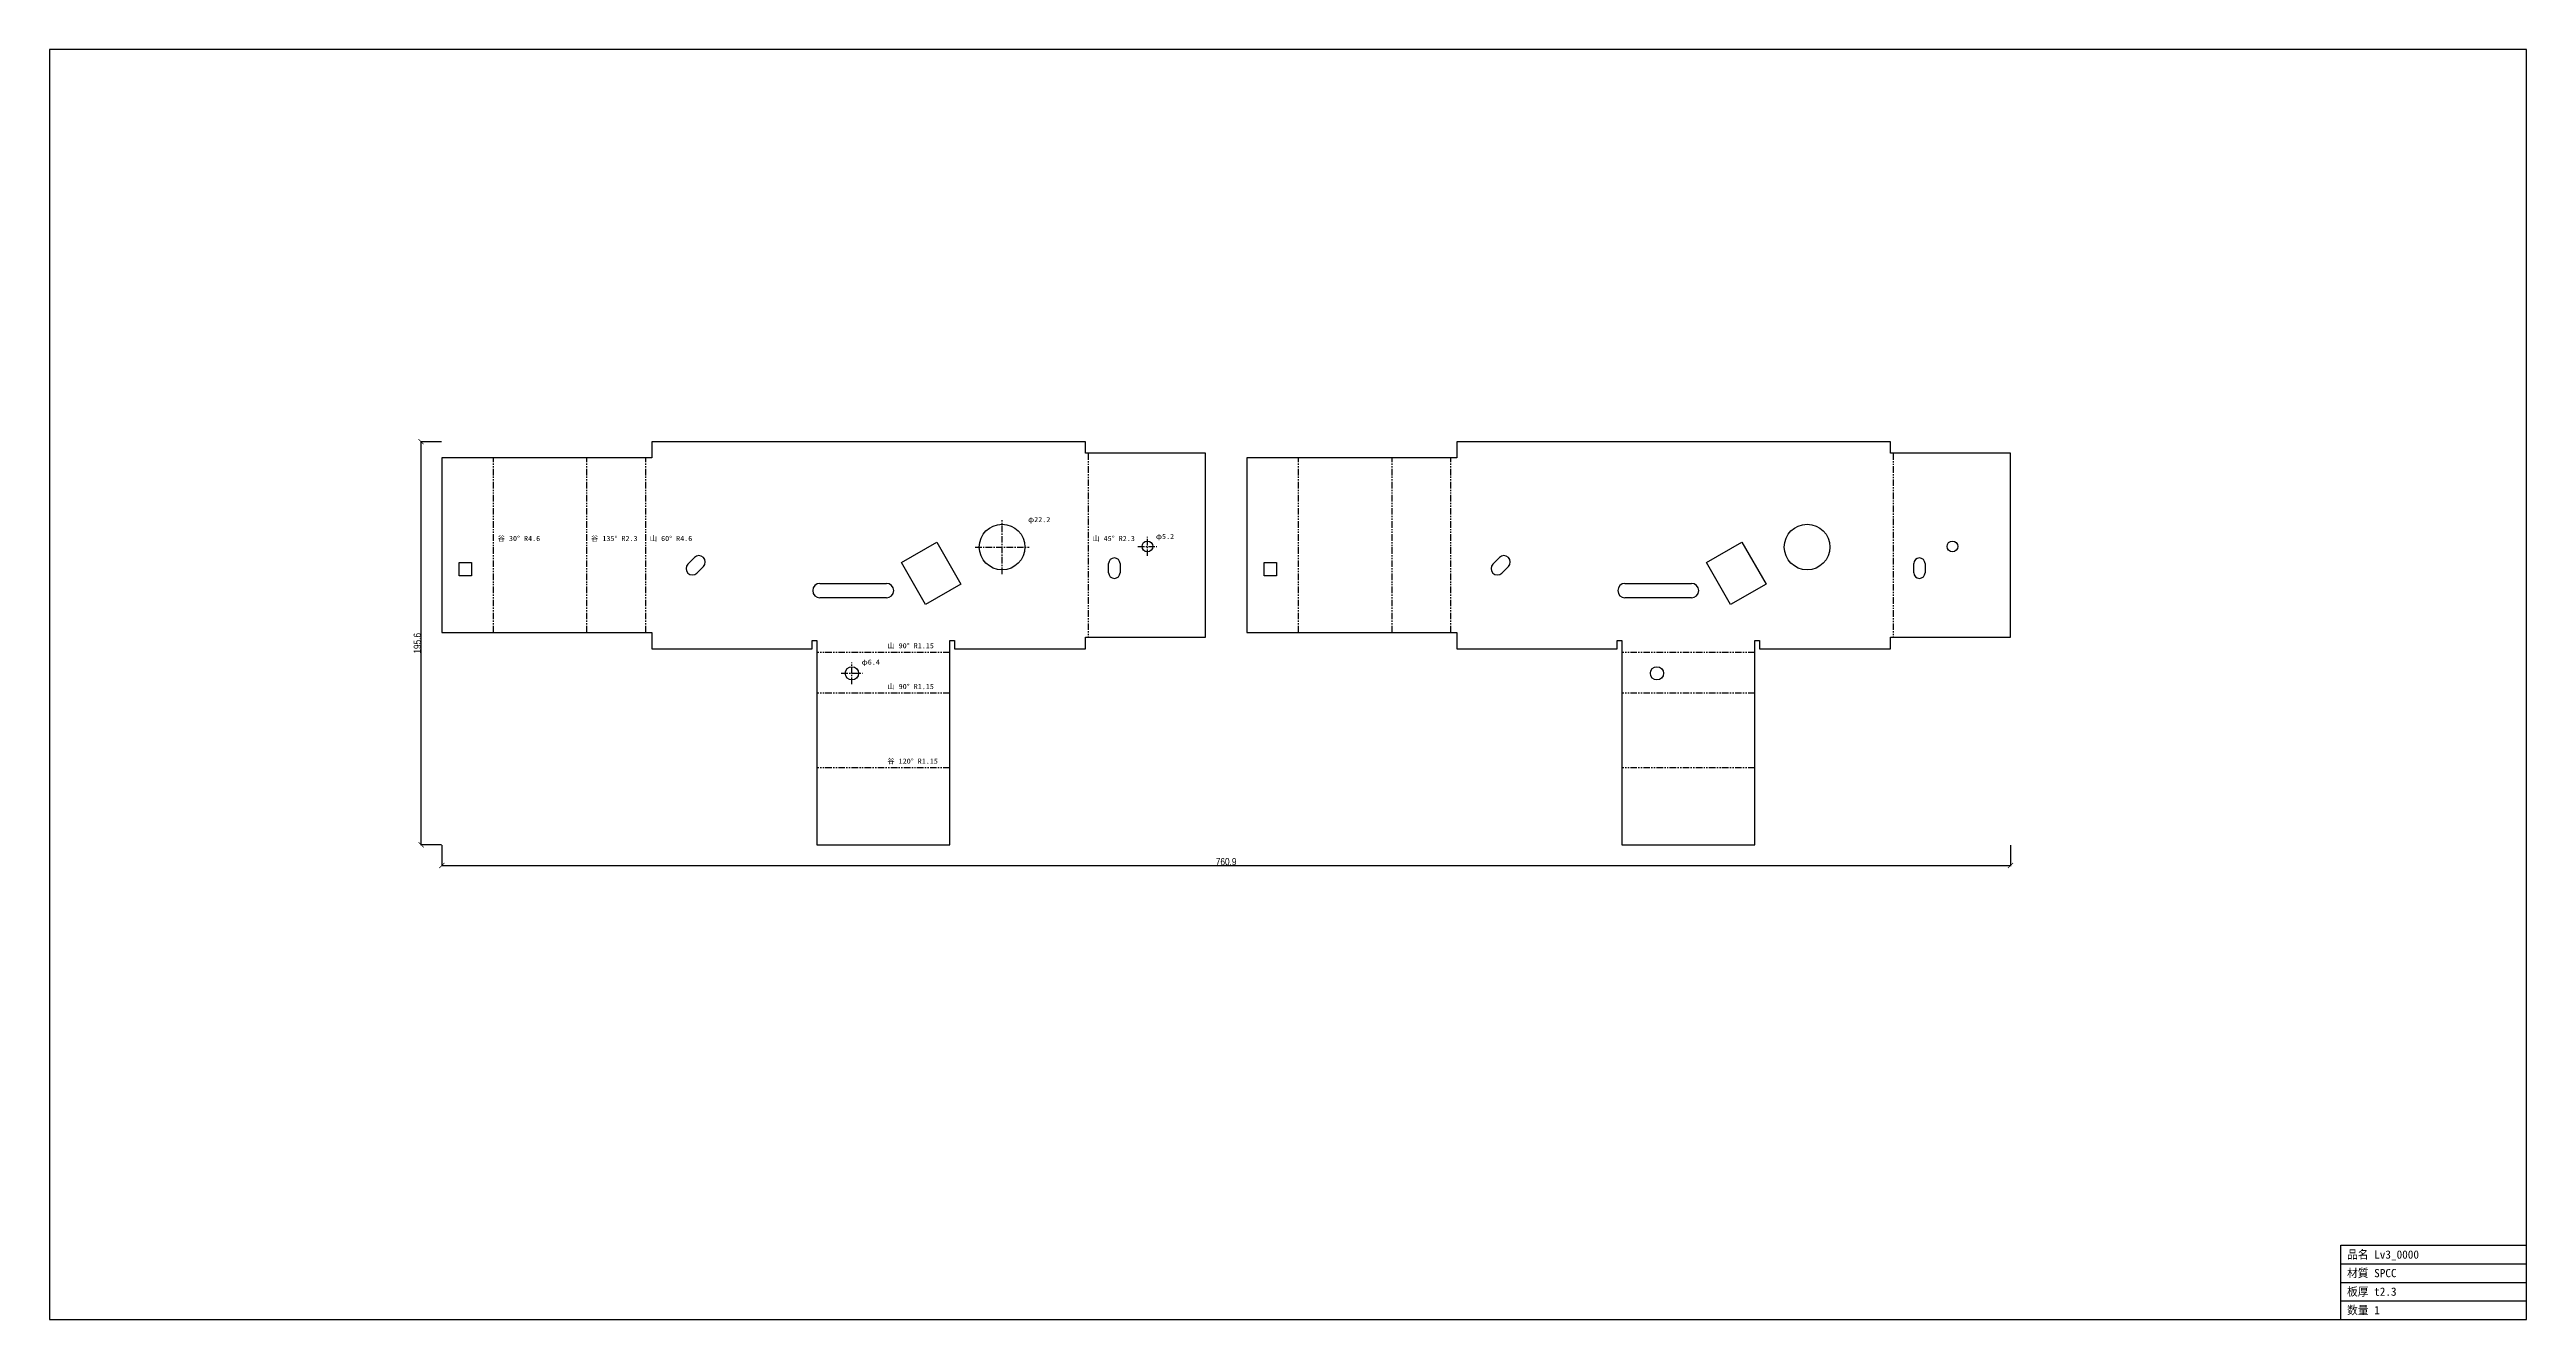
# Model space of a CAD drawing. Header units: millimetres. Extents: x -292 to 909, y -325 to 291.
import ezdxf

# ---------------------------------------------------------------- set-up
doc = ezdxf.new("R2010")
doc.units = ezdxf.units.MM
doc.linetypes.add('CENTER', pattern=[5.08, 3.175, -0.635, 0.635, -0.635])
doc.linetypes.add('PHANTOM', pattern=[6.35, 3.175, -0.635, 0.635, -0.635, 0.635, -0.635])
for name, color, linetype in [('BEND', 7, 'Continuous'), ('CENTER', 7, 'Continuous'), ('CUT', 7, 'Continuous'), ('DIM', 7, 'Continuous'), ('FRAME', 7, 'Continuous'), ('TEXT', 7, 'Continuous')]:
    doc.layers.add(name, color=color, linetype=linetype)
doc.styles.add('OpenSansCondensed-Light', font='OpenSansCondensed-Light.ttf')
doc.dimstyles.new('EZDXF', dxfattribs={"dimtxt": 0.25, "dimasz": 0.175, "dimexe": 0.375, "dimexo": 0.125, "dimgap": 0.1, "dimtad": 1, "dimlfac": 100, "dimzin": 12, "dimdsep": 46, "dimtxsty": 'OpenSansCondensed-Light', "dimblk": 'ARCHTICK', "dimcen": 2.5, "dimazin": 3, "dimtfac": 0.5, "dimtmove": 2, "dimatfit": 3})

# ---------------------------------------------------------------- blocks, each defined once
blk = doc.blocks.new('_ARCHTICK')
at = {"color": 0, "linetype": 'BYBLOCK', "const_width": 0.15}
blk.add_lwpolyline([(-0.5, -0.5), (0.5, 0.5)], dxfattribs=at)

msp = doc.modelspace()

# ---------------------------------------------------------------- linework, layer by layer
at = {"layer": 'BEND', "color": 4, "linetype": 'PHANTOM'}
for p, q in [((-76.79, 7.9), (-76.79, 92.53)), ((-31.49, 7.9), (-31.49, 92.53)), ((-3.01, 7.9), (-3.01, 92.53)), ((211.66, 94.83), (211.66, 5.6)), ((313.67, 7.9), (313.67, 92.53)), ((358.97, 7.9), (358.97, 92.53)), ((387.45, 7.9), (387.45, 92.53)), ((602.12, 94.83), (602.12, 5.6)), ((144.44, -1.81), (79.98, -1.81)), ((534.9, -1.81), (470.44, -1.81)), ((144.44, -21.6), (79.98, -21.6)), ((534.9, -21.6), (470.44, -21.6)), ((144.44, -57.79), (79.98, -57.79)), ((534.9, -57.79), (470.44, -57.79))]:
    msp.add_line(p, q, dxfattribs=at)
at = {"layer": 'CENTER', "color": 1, "linetype": 'CENTER'}
for p, q in [((169.86, 36.23), (169.86, 62.39)), ((156.78, 49.31), (182.94, 49.31)), ((235.73, 49.6), (244.95, 49.6)), ((240.34, 44.99), (240.34, 54.21)), ((91.81, -11.95), (102.22, -11.95)), ((97.02, -17.15), (97.02, -6.74))]:
    msp.add_line(p, q, dxfattribs=at)
at = {"layer": 'CUT'}
for p, q in [((210.3, 100.43), (0, 100.43)), ((0, 100.43), (0, 92.53)), ((210.3, 94.83), (210.3, 100.43)), ((600.76, 100.43), (390.46, 100.43)), ((390.46, 100.43), (390.46, 92.53)), ((600.76, 94.83), (600.76, 100.43)), ((0, 92.53), (-101.94, 92.53)), ((-101.94, 92.53), (-101.94, 7.9)), ((268.52, 94.83), (210.3, 94.83)), ((268.52, 5.6), (268.52, 94.83)), ((390.46, 92.53), (288.52, 92.53)), ((288.52, 92.53), (288.52, 7.9)), ((658.98, 94.83), (600.76, 94.83)), ((658.98, 5.6), (658.98, 94.83)), ((120.98, 41.84), (138.15, 51.75)), ((138.15, 51.75), (149.91, 31.38)), ((511.44, 41.84), (528.61, 51.75)), ((528.61, 51.75), (540.37, 31.38)), ((-93.5, 35.31), (-93.5, 41.8)), ((-93.5, 41.8), (-87.55, 41.8)), ((-87.55, 41.8), (-87.55, 35.31)), ((17.43, 41.04), (20.63, 44.24)), ((24.97, 39.91), (21.77, 36.7)), ((132.74, 21.47), (120.98, 41.84)), ((221.53, 36.87), (221.53, 41.26)), ((227.07, 41.26), (227.07, 36.87)), ((296.96, 35.31), (296.96, 41.8)), ((296.96, 41.8), (302.91, 41.8)), ((302.91, 41.8), (302.91, 35.31)), ((407.89, 41.04), (411.09, 44.24)), ((415.43, 39.91), (412.23, 36.7)), ((523.2, 21.47), (511.44, 41.84)), ((611.99, 36.87), (611.99, 41.26)), ((617.53, 41.26), (617.53, 36.87)), ((-87.55, 35.31), (-93.5, 35.31)), ((81.5, 31.66), (113.77, 31.66)), ((113.77, 24.68), (81.5, 24.68)), ((149.91, 31.38), (132.74, 21.47)), ((302.91, 35.31), (296.96, 35.31)), ((471.96, 31.66), (504.23, 31.66)), ((504.23, 24.68), (471.96, 24.68)), ((540.37, 31.38), (523.2, 21.47)), ((-101.94, 7.9), (0, 7.9)), ((0, 7.9), (0, 0)), ((0, 0), (77.68, 0)), ((77.68, 0), (77.68, 3.95)), ((77.68, 3.95), (79.98, 3.95)), ((79.98, 3.95), (79.98, -95.17)), ((144.44, -95.17), (144.44, 3.95)), ((144.44, 3.95), (146.74, 3.95)), ((146.74, 3.95), (146.74, 0)), ((146.74, 0), (210.3, 0)), ((210.3, 0), (210.3, 5.6)), ((210.3, 5.6), (268.52, 5.6)), ((288.52, 7.9), (390.46, 7.9)), ((390.46, 7.9), (390.46, 0)), ((390.46, 0), (468.14, 0)), ((468.14, 0), (468.14, 3.95)), ((468.14, 3.95), (470.44, 3.95)), ((470.44, 3.95), (470.44, -95.17)), ((534.9, -95.17), (534.9, 3.95)), ((534.9, 3.95), (537.2, 3.95)), ((537.2, 3.95), (537.2, 0)), ((537.2, 0), (600.76, 0)), ((600.76, 0), (600.76, 5.6)), ((600.76, 5.6), (658.98, 5.6)), ((79.98, -95.17), (144.44, -95.17)), ((470.44, -95.17), (534.9, -95.17))]:
    msp.add_line(p, q, dxfattribs=at)
for centre, radius in [((169.86, 49.31), 11.08), ((560.32, 49.31), 11.08), ((240.34, 49.6), 2.61), ((630.8, 49.6), 2.61), ((97.02, -11.95), 3.21), ((487.48, -11.95), 3.21)]:
    msp.add_circle(centre, radius, dxfattribs=at)
for centre, radius, start, end in [((19.6, 38.87), 3.06, 135, -45), ((22.8, 42.07), 3.06, -45, 135), ((224.3, 41.26), 2.77, 0, 180), ((224.3, 36.87), 2.77, 180, 0), ((410.06, 38.87), 3.06, 135, -45), ((413.26, 42.07), 3.06, -45, 135), ((614.76, 41.26), 2.77, 0, 180), ((614.76, 36.87), 2.77, 180, 0), ((81.5, 28.17), 3.49, 90, -90), ((113.77, 28.17), 3.49, -90, 90), ((471.96, 28.17), 3.49, 90, -90), ((504.23, 28.17), 3.49, -90, 90)]:
    msp.add_arc(centre, radius, start, end, dxfattribs=at)
at = {"layer": 'FRAME'}
for p, q in [((909.21, 290.66), (-292.17, 290.66)), ((-292.17, 290.66), (-292.17, -325.4)), ((909.21, -325.4), (909.21, 290.66)), ((819.21, -325.4), (819.21, -289.4)), ((819.21, -289.4), (909.21, -289.4)), ((819.21, -298.4), (909.21, -298.4)), ((819.21, -307.4), (909.21, -307.4)), ((819.21, -316.4), (909.21, -316.4)), ((-292.17, -325.4), (909.21, -325.4))]:
    msp.add_line(p, q, dxfattribs=at)

# ---------------------------------------------------------------- texts
at = {"layer": 'TEXT'}
for s, height, p in [('φ22.2', 2.5, (182.44, 61.39)), ('谷 30° R4.6', 2.5, (-74.79, 52.22)), ('谷 135° R2.3', 2.5, (-29.49, 52.22)), ('山 60° R4.6', 2.5, (-1.01, 52.22)), ('山 45° R2.3', 2.5, (213.66, 52.22)), ('φ5.2', 2.5, (244.45, 53.21)), ('山 90° R1.15', 2.5, (114.21, 0.19)), ('φ6.4', 2.5, (101.72, -7.74)), ('山 90° R1.15', 2.5, (114.21, -19.6)), ('谷 120° R1.15', 2.5, (114.21, -55.79)), ('材質 SPCC', 4, (822.21, -304.9)), ('品名 Lv3_0000', 4, (822.21, -295.9)), ('板厚 t2.3', 4, (822.21, -313.9)), ('数量 1', 4, (822.21, -322.9))]:
    msp.add_text(s, height=height, dxfattribs=at).set_placement(p)

# ---------------------------------------------------------------- dimensions: what is measured, and where the dimension line sits
at = {"layer": 'DIM'}
msp.add_linear_dim(base=(-111.94, -95.17), p1=(-101.94, -95.17), p2=(-101.94, 100.43), angle=90, dimstyle='EZDXF', override={"dimtxt": 3.5, "dimasz": 2.5, "dimdec": 1, "dimlfac": 1}, dxfattribs=at).render()
msp.add_linear_dim(base=(-101.94, -105.17), p1=(-101.94, -95.17), p2=(658.98, -95.17), dimstyle='EZDXF', override={"dimtxt": 3.5, "dimasz": 2.5, "dimdec": 1, "dimlfac": 1}, dxfattribs=at).render()

doc.saveas('drawing.dxf')
